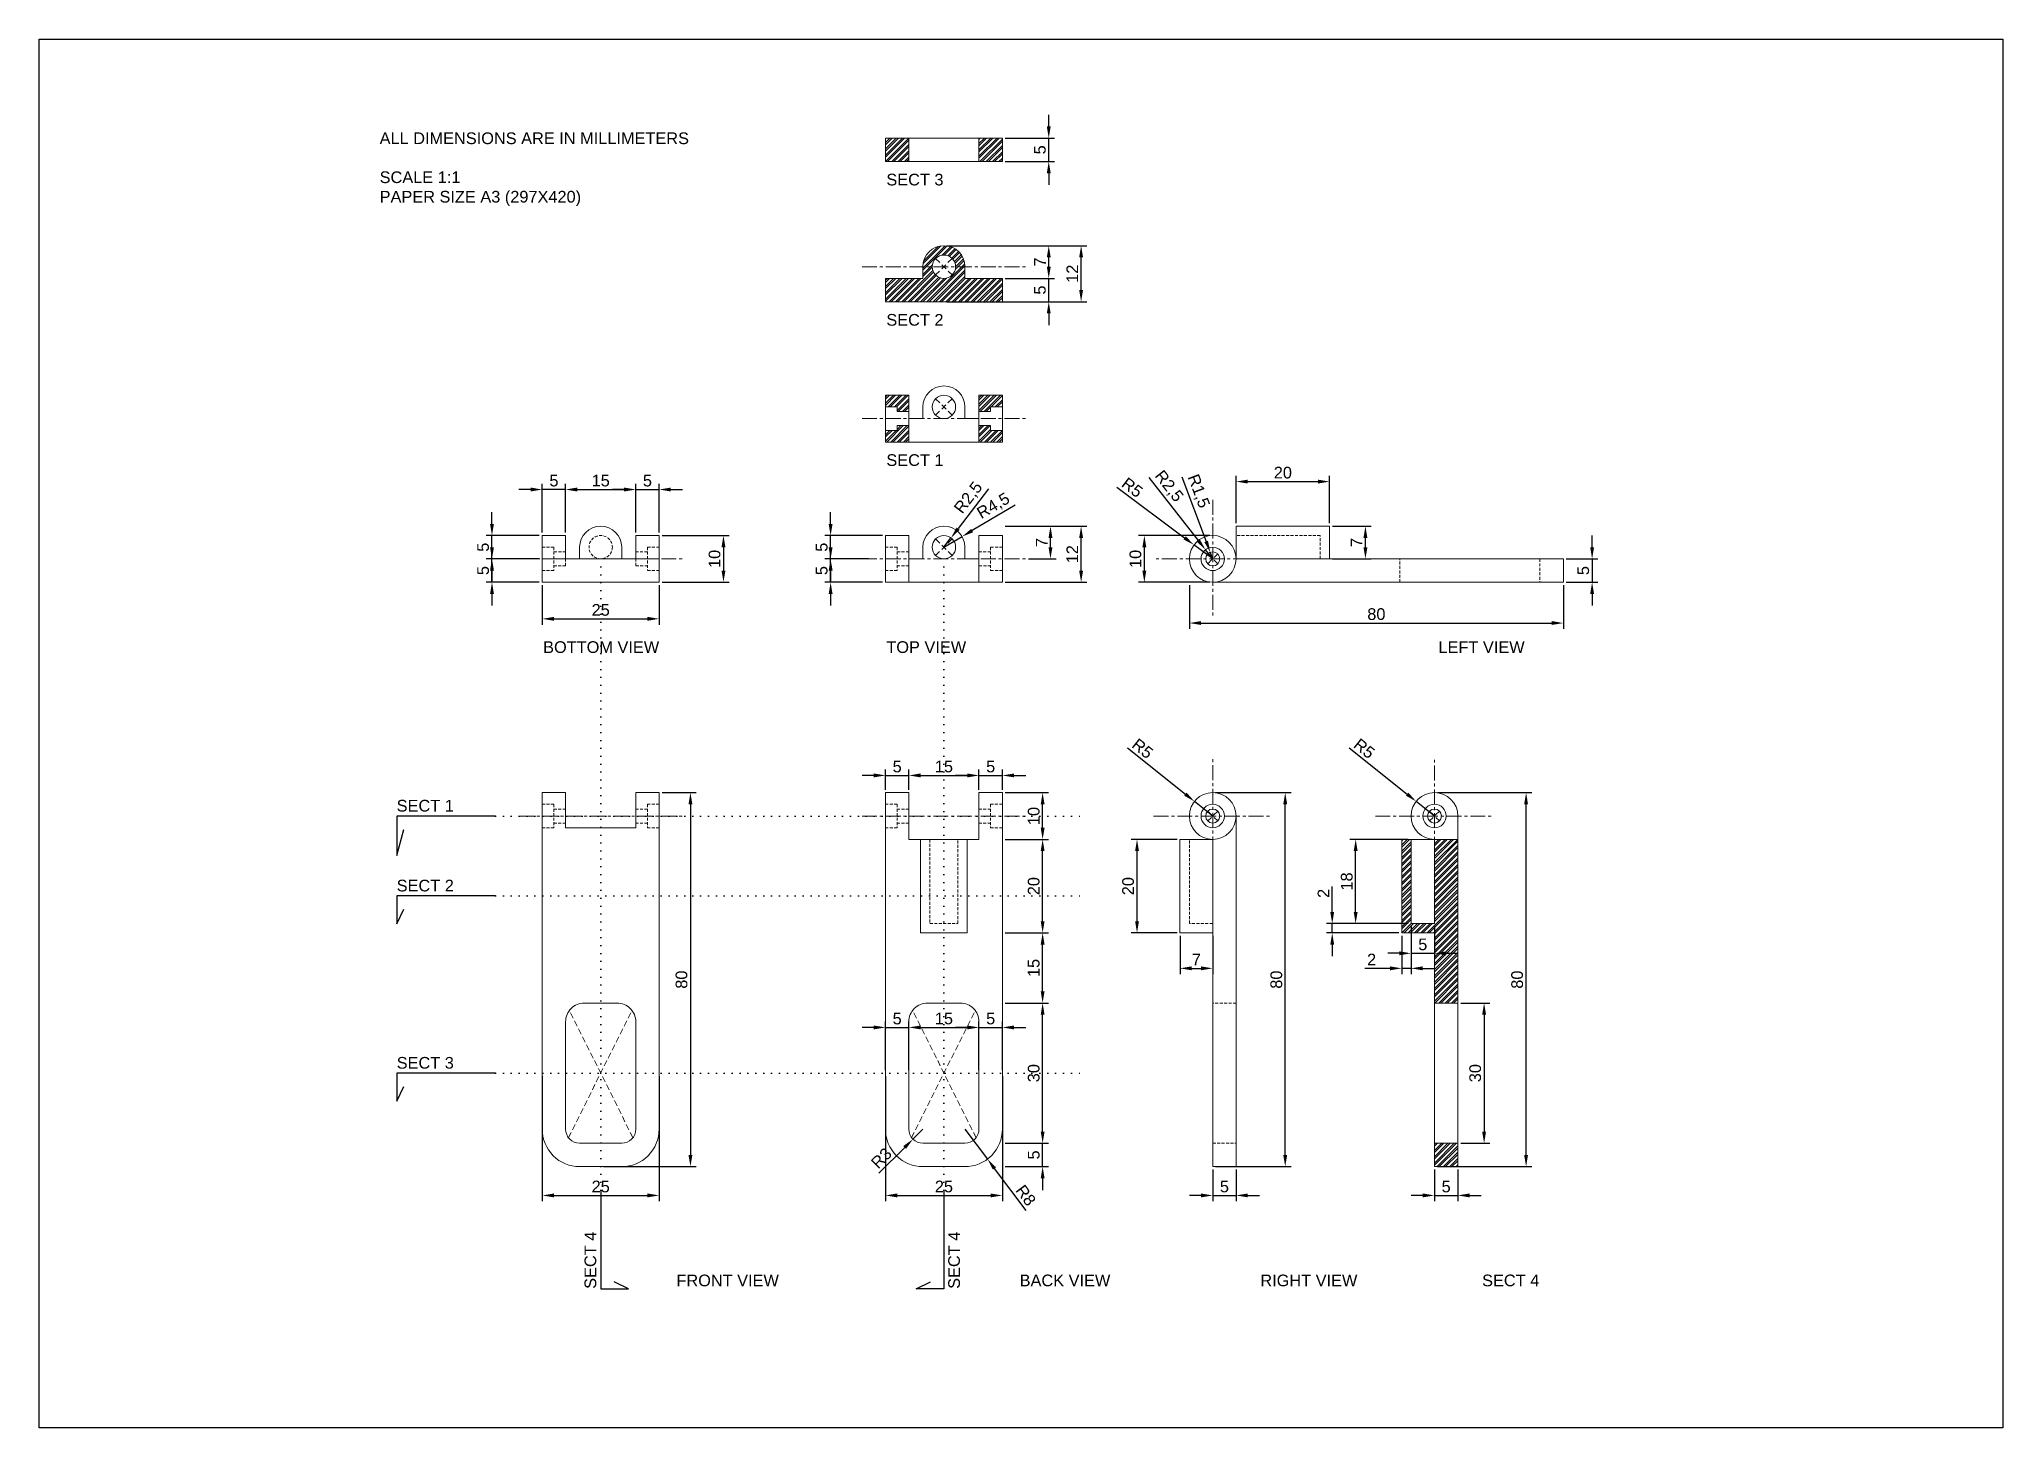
# Model space of a CAD drawing. Header units: millimetres. Extents: x 238 to 658, y 346 to 643.
import ezdxf

# ---------------------------------------------------------------- set-up
doc = ezdxf.new("R2010")
doc.units = ezdxf.units.MM
for name, pattern in [('CENTER', [50.8, 31.75, -6.35, 6.35, -6.35]), ('DASHED', [19.05, 12.7, -6.35]), ('DASHED2', [9.525, 6.35, -3.175]), ('DOT2', [3.175, 0, -3.175])]:
    doc.linetypes.add(name, pattern=pattern)
for name, color, linetype, lineweight in [('CL', 9, 'CENTER', 9), ('HATCH', 252, 'Continuous', 5), ('HIDDEN', 6, 'DASHED2', 5), ('SECTION', 5, 'Continuous', 20), ('SOLID', 3, 'Continuous', 13), ('VOID', 2, 'DASHED', 9)]:
    doc.layers.add(name, color=color, linetype=linetype, lineweight=lineweight)
doc.layers.add('DIM', color=1, linetype='Continuous', lineweight=9, true_color=0xff0000)
doc.styles.get("Standard").update_dxf_attribs({"font": 'arial.ttf'})
doc.dimstyles.new('ISO-25', dxfattribs={"dimtxt": 2.5, "dimasz": 2.5, "dimexe": 1.25, "dimexo": 0.625, "dimtad": 1, "dimtxsty": 'Standard', "dimcen": 2.5, "dimadec": 0, "dimazin": 0, "dimtfac": 1, "dimtmove": 0, "dimatfit": 3, "dimfxl": 1, "dimarcsym": 0})
pattern_1 = [(45, (418.6556, 554.6208), (-0.67352, 0.67352), []), (45, (419.1046, 554.6208), (-0.67352, 0.67352), [])]
pattern_2 = [(45, (418.6556, 617.1208), (-0.67352, 0.67352), []), (45, (419.1046, 617.1208), (-0.67352, 0.67352), [])]

msp = doc.modelspace()

# ---------------------------------------------------------------- texts
at = {"char_height": 2.5, "attachment_point": 1}
for s, width, insert in [('ALL DIMENSIONS ARE IN MILLIMETERS\\P\\PSCALE 1:1\\PPAPER SIZE A3 (297X420)', 78.34628, (310.453, 623.346)), ('SECT 3', 23.97205, (418.843, 614.506)), ('SECT 2', 23.97205, (418.843, 584.506)), ('SECT 1', 23.97205, (418.843, 554.506)), ('BOTTOM VIEW', 49.55444, (345.426, 514.506)), ('TOP VIEW', 23.97205, (418.843, 514.506)), ('LEFT VIEW', 23.97205, (536.947, 514.506)), ('SECT 1', 13.5419, (314.099, 480.578)), ('SECT 2', 13.5419, (314.099, 463.489)), ('SECT 3', 13.5419, (314.099, 425.578)), ('FRONT VIEW', 26.66713, (373.937, 379.028)), ('BACK VIEW', 26.66713, (447.354, 379.028)), ('RIGHT VIEW', 23.97205, (498.844, 379.028)), ('SECT 4', 23.97205, (546.277, 379.028))]:
    msp.add_mtext_dynamic_manual_height_columns(s, width=width, gutter_width=12.5, heights=[0], dxfattribs=dict(at, insert=insert))
at = {"char_height": 2.5, "rotation": 90}
for insert, attachment_point in [((354.282, 375.981), 1), ((434.613, 375.981), 7)]:
    msp.add_mtext_dynamic_manual_height_columns('SECT 4', width=13.5419, gutter_width=12.5, heights=[0], dxfattribs=dict(at, insert=insert, attachment_point=attachment_point))

# ---------------------------------------------------------------- blocks, each defined once
blk = doc.blocks.new('*D1')
at = {"layer": 'Defpoints', "color": 0}
for p in [(370.24, 537.12), (370.24, 527.12), (384, 527.12)]:
    blk.add_point(p, dxfattribs=at)
at = {"layer": 'DIM', "color": 0, "lineweight": -2}
for p, q in [((370.86, 537.12), (385.25, 537.12)), ((384, 534.62), (384, 529.62)), ((370.86, 527.12), (385.25, 527.12))]:
    blk.add_line(p, q, dxfattribs=at)
at = {"layer": 'DIM', "color": 0}
for points in [[(384.42, 534.62), (383.59, 534.62), (384, 537.12)], [(383.59, 529.62), (384.42, 529.62), (384, 527.12)]]:
    blk.add_solid(points, dxfattribs=at)
at = {"layer": 'DIM', "color": 0, "insert": (382.1, 532.12), "char_height": 2.5, "attachment_point": 5, "rotation": 90}
blk.add_mtext('10', dxfattribs=at)
blk = doc.blocks.new('*D2')
at = {"layer": 'Defpoints', "color": 0}
for p in [(345.24, 546.96), (345.24, 537.12), (350.24, 537.12)]:
    blk.add_point(p, dxfattribs=at)
at = {"layer": 'DIM', "color": 0, "lineweight": -2}
for p, q in [((342.74, 546.96), (340.24, 546.96)), ((345.24, 537.75), (345.24, 548.21)), ((350.24, 546.96), (345.24, 546.96)), ((350.24, 537.75), (350.24, 548.21)), ((352.74, 546.96), (355.24, 546.96))]:
    blk.add_line(p, q, dxfattribs=at)
at = {"layer": 'DIM', "color": 0}
for points in [[(342.74, 546.54), (342.74, 547.38), (345.24, 546.96)], [(352.74, 547.38), (352.74, 546.54), (350.24, 546.96)]]:
    blk.add_solid(points, dxfattribs=at)
at = {"layer": 'DIM', "color": 0, "insert": (347.74, 548.86), "char_height": 2.5, "attachment_point": 5}
blk.add_mtext('5', dxfattribs=at)
blk = doc.blocks.new('*D3')
at = {"layer": 'Defpoints', "color": 0}
for p in [(365.24, 546.96), (350.24, 537.12), (365.24, 537.12)]:
    blk.add_point(p, dxfattribs=at)
at = {"layer": 'DIM', "color": 0, "lineweight": -2}
for p, q in [((350.24, 537.75), (350.24, 548.21)), ((352.74, 546.96), (362.74, 546.96)), ((365.24, 537.75), (365.24, 548.21))]:
    blk.add_line(p, q, dxfattribs=at)
at = {"layer": 'DIM', "color": 0}
for points in [[(352.74, 547.38), (352.74, 546.54), (350.24, 546.96)], [(362.74, 546.54), (362.74, 547.38), (365.24, 546.96)]]:
    blk.add_solid(points, dxfattribs=at)
at = {"layer": 'DIM', "color": 0, "insert": (357.74, 548.86), "char_height": 2.5, "attachment_point": 5}
blk.add_mtext('15', dxfattribs=at)
blk = doc.blocks.new('*D4')
at = {"layer": 'Defpoints', "color": 0}
for p in [(370.24, 546.96), (365.24, 537.12), (370.24, 537.12)]:
    blk.add_point(p, dxfattribs=at)
at = {"layer": 'DIM', "color": 0, "lineweight": -2}
for p, q in [((362.74, 546.96), (360.24, 546.96)), ((365.24, 537.75), (365.24, 548.21)), ((365.24, 546.96), (370.24, 546.96)), ((370.24, 537.75), (370.24, 548.21)), ((372.74, 546.96), (375.24, 546.96))]:
    blk.add_line(p, q, dxfattribs=at)
at = {"layer": 'DIM', "color": 0}
for points in [[(362.74, 546.54), (362.74, 547.38), (365.24, 546.96)], [(372.74, 547.38), (372.74, 546.54), (370.24, 546.96)]]:
    blk.add_solid(points, dxfattribs=at)
at = {"layer": 'DIM', "color": 0, "insert": (367.74, 548.86), "char_height": 2.5, "attachment_point": 5}
blk.add_mtext('5', dxfattribs=at)
blk = doc.blocks.new('*D5')
at = {"layer": 'Defpoints', "color": 0}
for p in [(345.24, 527.12), (370.24, 527.12), (370.24, 519.3)]:
    blk.add_point(p, dxfattribs=at)
at = {"layer": 'DIM', "color": 0, "lineweight": -2}
for p, q in [((345.24, 526.5), (345.24, 518.05)), ((370.24, 526.5), (370.24, 518.05)), ((347.74, 519.3), (367.74, 519.3))]:
    blk.add_line(p, q, dxfattribs=at)
at = {"layer": 'DIM', "color": 0}
for points in [[(347.74, 519.72), (347.74, 518.89), (345.24, 519.3)], [(367.74, 518.89), (367.74, 519.72), (370.24, 519.3)]]:
    blk.add_solid(points, dxfattribs=at)
at = {"layer": 'DIM', "color": 0, "insert": (357.74, 521.2), "char_height": 2.5, "attachment_point": 5}
blk.add_mtext('25', dxfattribs=at)
blk = doc.blocks.new('*D13')
at = {"layer": 'Defpoints', "color": 0}
for p in [(370.24, 482.12), (357.74, 402.12), (376.93, 402.12)]:
    blk.add_point(p, dxfattribs=at)
at = {"layer": 'DIM', "color": 0, "lineweight": -2}
for p, q in [((370.86, 482.12), (378.18, 482.12)), ((376.93, 479.62), (376.93, 404.62)), ((358.36, 402.12), (378.18, 402.12))]:
    blk.add_line(p, q, dxfattribs=at)
at = {"layer": 'DIM', "color": 0}
for points in [[(377.35, 479.62), (376.52, 479.62), (376.93, 482.12)], [(376.52, 404.62), (377.35, 404.62), (376.93, 402.12)]]:
    blk.add_solid(points, dxfattribs=at)
at = {"layer": 'DIM', "color": 0, "insert": (375.03, 442.12), "char_height": 2.5, "attachment_point": 5, "rotation": 90}
blk.add_mtext('80', dxfattribs=at)
blk = doc.blocks.new('*D14')
at = {"layer": 'Defpoints', "color": 0}
for p in [(423.66, 485.8), (418.66, 482.12), (423.66, 482.12)]:
    blk.add_point(p, dxfattribs=at)
at = {"layer": 'DIM', "color": 0, "lineweight": -2}
for p, q in [((416.16, 485.8), (413.66, 485.8)), ((418.66, 482.75), (418.66, 487.05)), ((418.66, 485.8), (423.66, 485.8)), ((423.66, 482.75), (423.66, 487.05)), ((426.16, 485.8), (428.66, 485.8))]:
    blk.add_line(p, q, dxfattribs=at)
at = {"layer": 'DIM', "color": 0}
for points in [[(416.16, 485.39), (416.16, 486.22), (418.66, 485.8)], [(426.16, 486.22), (426.16, 485.39), (423.66, 485.8)]]:
    blk.add_solid(points, dxfattribs=at)
at = {"layer": 'DIM', "color": 0, "insert": (421.16, 487.7), "char_height": 2.5, "attachment_point": 5}
blk.add_mtext('5', dxfattribs=at)
blk = doc.blocks.new('*D15')
at = {"layer": 'Defpoints', "color": 0}
for p in [(438.66, 485.8), (423.66, 482.12), (438.66, 482.12)]:
    blk.add_point(p, dxfattribs=at)
at = {"layer": 'DIM', "color": 0, "lineweight": -2}
for p, q in [((423.66, 482.75), (423.66, 487.05)), ((426.16, 485.8), (436.16, 485.8)), ((438.66, 482.75), (438.66, 487.05))]:
    blk.add_line(p, q, dxfattribs=at)
at = {"layer": 'DIM', "color": 0}
for points in [[(426.16, 486.22), (426.16, 485.39), (423.66, 485.8)], [(436.16, 485.39), (436.16, 486.22), (438.66, 485.8)]]:
    blk.add_solid(points, dxfattribs=at)
at = {"layer": 'DIM', "color": 0, "insert": (431.16, 487.71), "char_height": 2.5, "attachment_point": 5}
blk.add_mtext('15', dxfattribs=at)
blk = doc.blocks.new('*D16')
at = {"layer": 'Defpoints', "color": 0}
for p in [(443.66, 485.8), (438.66, 482.12), (443.66, 482.12)]:
    blk.add_point(p, dxfattribs=at)
at = {"layer": 'DIM', "color": 0, "lineweight": -2}
for p, q in [((436.16, 485.8), (433.66, 485.8)), ((438.66, 482.75), (438.66, 487.05)), ((438.66, 485.8), (443.66, 485.8)), ((443.66, 482.75), (443.66, 487.05)), ((446.16, 485.8), (448.66, 485.8))]:
    blk.add_line(p, q, dxfattribs=at)
at = {"layer": 'DIM', "color": 0}
for points in [[(436.16, 485.39), (436.16, 486.22), (438.66, 485.8)], [(446.16, 486.22), (446.16, 485.39), (443.66, 485.8)]]:
    blk.add_solid(points, dxfattribs=at)
at = {"layer": 'DIM', "color": 0, "insert": (441.16, 487.7), "char_height": 2.5, "attachment_point": 5}
blk.add_mtext('5', dxfattribs=at)
blk = doc.blocks.new('*D17')
at = {"layer": 'Defpoints', "color": 0}
for p in [(418.66, 422.12), (443.66, 422.12), (443.66, 395.96)]:
    blk.add_point(p, dxfattribs=at)
at = {"layer": 'DIM', "color": 0, "lineweight": -2}
for p, q in [((418.66, 421.5), (418.66, 394.71)), ((443.66, 421.5), (443.66, 394.71)), ((421.16, 395.96), (441.16, 395.96))]:
    blk.add_line(p, q, dxfattribs=at)
at = {"layer": 'DIM', "color": 0}
for points in [[(421.16, 396.38), (421.16, 395.55), (418.66, 395.96)], [(441.16, 395.55), (441.16, 396.38), (443.66, 395.96)]]:
    blk.add_solid(points, dxfattribs=at)
at = {"layer": 'DIM', "color": 0, "insert": (431.16, 397.86), "char_height": 2.5, "attachment_point": 5}
blk.add_mtext('25', dxfattribs=at)
blk = doc.blocks.new('*D18')
at = {"layer": 'Defpoints', "color": 0}
for p in [(345.24, 422.12), (370.24, 422.12), (370.24, 395.96)]:
    blk.add_point(p, dxfattribs=at)
at = {"layer": 'DIM', "color": 0, "lineweight": -2}
for p, q in [((345.24, 421.5), (345.24, 394.71)), ((370.24, 421.5), (370.24, 394.71)), ((347.74, 395.96), (367.74, 395.96))]:
    blk.add_line(p, q, dxfattribs=at)
at = {"layer": 'DIM', "color": 0}
for points in [[(347.74, 396.38), (347.74, 395.55), (345.24, 395.96)], [(367.74, 395.55), (367.74, 396.38), (370.24, 395.96)]]:
    blk.add_solid(points, dxfattribs=at)
at = {"layer": 'DIM', "color": 0, "insert": (357.74, 397.86), "char_height": 2.5, "attachment_point": 5}
blk.add_mtext('25', dxfattribs=at)
blk = doc.blocks.new('*D19')
at = {"layer": 'Defpoints', "color": 0}
for p in [(531.09, 454.12), (536.09, 454.12), (536.09, 447.75)]:
    blk.add_point(p, dxfattribs=at)
at = {"layer": 'DIM', "color": 0, "lineweight": -2}
for p, q in [((531.09, 453.5), (531.09, 446.5)), ((536.09, 453.5), (536.09, 446.5)), ((528.59, 447.75), (526.09, 447.75)), ((531.09, 447.75), (536.09, 447.75)), ((538.59, 447.75), (541.09, 447.75))]:
    blk.add_line(p, q, dxfattribs=at)
at = {"layer": 'DIM', "color": 0}
for points in [[(528.59, 447.34), (528.59, 448.17), (531.09, 447.75)], [(538.59, 448.17), (538.59, 447.34), (536.09, 447.75)]]:
    blk.add_solid(points, dxfattribs=at)
at = {"layer": 'DIM', "color": 0, "insert": (533.59, 449.65), "char_height": 2.5, "attachment_point": 5}
blk.add_mtext('5', dxfattribs=at)
blk = doc.blocks.new('*D20')
at = {"layer": 'Defpoints', "color": 0}
for p in [(541.09, 437.12), (541.09, 407.12), (546.71, 407.12)]:
    blk.add_point(p, dxfattribs=at)
at = {"layer": 'DIM', "color": 0, "lineweight": -2}
for p, q in [((541.71, 437.12), (547.96, 437.12)), ((546.71, 434.62), (546.71, 409.62)), ((541.71, 407.12), (547.96, 407.12))]:
    blk.add_line(p, q, dxfattribs=at)
at = {"layer": 'DIM', "color": 0}
for points in [[(547.12, 434.62), (546.29, 434.62), (546.71, 437.12)], [(546.29, 409.62), (547.12, 409.62), (546.71, 407.12)]]:
    blk.add_solid(points, dxfattribs=at)
at = {"layer": 'DIM', "color": 0, "insert": (544.81, 422.12), "char_height": 2.5, "attachment_point": 5, "rotation": 90}
blk.add_mtext('30', dxfattribs=at)
blk = doc.blocks.new('*D21')
at = {"layer": 'Defpoints', "color": 0}
for p in [(488.66, 402.12), (493.66, 402.12), (493.66, 395.96)]:
    blk.add_point(p, dxfattribs=at)
at = {"layer": 'DIM', "color": 0, "lineweight": -2}
for p, q in [((488.66, 401.5), (488.66, 394.71)), ((493.66, 401.5), (493.66, 394.71)), ((486.16, 395.96), (483.66, 395.96)), ((488.66, 395.96), (493.66, 395.96)), ((496.16, 395.96), (498.66, 395.96))]:
    blk.add_line(p, q, dxfattribs=at)
at = {"layer": 'DIM', "color": 0}
for points in [[(486.16, 395.55), (486.16, 396.38), (488.66, 395.96)], [(496.16, 396.38), (496.16, 395.55), (493.66, 395.96)]]:
    blk.add_solid(points, dxfattribs=at)
at = {"layer": 'DIM', "color": 0, "insert": (491.16, 397.86), "char_height": 2.5, "attachment_point": 5}
blk.add_mtext('5', dxfattribs=at)
blk = doc.blocks.new('*D22')
at = {"layer": 'Defpoints', "color": 0}
for p in [(536.09, 402.12), (541.09, 402.12), (541.09, 395.96)]:
    blk.add_point(p, dxfattribs=at)
at = {"layer": 'DIM', "color": 0, "lineweight": -2}
for p, q in [((536.09, 401.5), (536.09, 394.71)), ((541.09, 401.5), (541.09, 394.71)), ((533.59, 395.96), (531.09, 395.96)), ((536.09, 395.96), (541.09, 395.96)), ((543.59, 395.96), (546.09, 395.96))]:
    blk.add_line(p, q, dxfattribs=at)
at = {"layer": 'DIM', "color": 0}
for points in [[(533.59, 395.55), (533.59, 396.38), (536.09, 395.96)], [(543.59, 396.38), (543.59, 395.55), (541.09, 395.96)]]:
    blk.add_solid(points, dxfattribs=at)
at = {"layer": 'DIM', "color": 0, "insert": (538.59, 397.86), "char_height": 2.5, "attachment_point": 5}
blk.add_mtext('5', dxfattribs=at)
blk = doc.blocks.new('*D23')
at = {"layer": 'Defpoints', "color": 0}
for p in [(423.66, 431.9), (418.66, 422.12), (423.66, 422.12)]:
    blk.add_point(p, dxfattribs=at)
at = {"layer": 'DIM', "color": 0, "lineweight": -2}
for p, q in [((418.66, 422.75), (418.66, 433.15)), ((423.66, 422.75), (423.66, 433.15)), ((416.16, 431.9), (413.66, 431.9)), ((418.66, 431.9), (423.66, 431.9)), ((426.16, 431.9), (428.66, 431.9))]:
    blk.add_line(p, q, dxfattribs=at)
at = {"layer": 'DIM', "color": 0}
for points in [[(416.16, 431.48), (416.16, 432.31), (418.66, 431.9)], [(426.16, 432.31), (426.16, 431.48), (423.66, 431.9)]]:
    blk.add_solid(points, dxfattribs=at)
at = {"layer": 'DIM', "color": 0, "insert": (421.16, 433.79), "char_height": 2.5, "attachment_point": 5}
blk.add_mtext('5', dxfattribs=at)
blk = doc.blocks.new('*D24')
at = {"layer": 'Defpoints', "color": 0}
for p in [(438.66, 431.9), (423.66, 422.12), (438.66, 422.12)]:
    blk.add_point(p, dxfattribs=at)
at = {"layer": 'DIM', "color": 0, "lineweight": -2}
for p, q in [((423.66, 422.75), (423.66, 433.15)), ((438.66, 422.75), (438.66, 433.15)), ((426.16, 431.9), (436.16, 431.9))]:
    blk.add_line(p, q, dxfattribs=at)
at = {"layer": 'DIM', "color": 0}
for points in [[(426.16, 432.31), (426.16, 431.48), (423.66, 431.9)], [(436.16, 431.48), (436.16, 432.31), (438.66, 431.9)]]:
    blk.add_solid(points, dxfattribs=at)
at = {"layer": 'DIM', "color": 0, "insert": (431.16, 433.8), "char_height": 2.5, "attachment_point": 5}
blk.add_mtext('15', dxfattribs=at)
blk = doc.blocks.new('*D25')
at = {"layer": 'Defpoints', "color": 0}
for p in [(443.66, 431.9), (438.66, 422.12), (443.66, 422.12)]:
    blk.add_point(p, dxfattribs=at)
at = {"layer": 'DIM', "color": 0, "lineweight": -2}
for p, q in [((438.66, 422.75), (438.66, 433.15)), ((443.66, 422.75), (443.66, 433.15)), ((436.16, 431.9), (433.66, 431.9)), ((438.66, 431.9), (443.66, 431.9)), ((446.16, 431.9), (448.66, 431.9))]:
    blk.add_line(p, q, dxfattribs=at)
at = {"layer": 'DIM', "color": 0}
for points in [[(436.16, 431.48), (436.16, 432.31), (438.66, 431.9)], [(446.16, 432.31), (446.16, 431.48), (443.66, 431.9)]]:
    blk.add_solid(points, dxfattribs=at)
at = {"layer": 'DIM', "color": 0, "insert": (441.16, 433.79), "char_height": 2.5, "attachment_point": 5}
blk.add_mtext('5', dxfattribs=at)
blk = doc.blocks.new('*D26')
at = {"layer": 'Defpoints', "color": 0}
for p in [(443.66, 407.12), (452.27, 407.12), (443.66, 402.12)]:
    blk.add_point(p, dxfattribs=at)
at = {"layer": 'DIM', "color": 0, "lineweight": -2}
for p, q in [((452.27, 409.62), (452.27, 412.12)), ((444.28, 407.12), (453.52, 407.12)), ((452.27, 402.12), (452.27, 407.12)), ((444.28, 402.12), (453.52, 402.12)), ((452.27, 399.62), (452.27, 397.12))]:
    blk.add_line(p, q, dxfattribs=at)
at = {"layer": 'DIM', "color": 0}
for points in [[(451.86, 409.62), (452.69, 409.62), (452.27, 407.12)], [(452.69, 399.62), (451.86, 399.62), (452.27, 402.12)]]:
    blk.add_solid(points, dxfattribs=at)
at = {"layer": 'DIM', "color": 0, "insert": (450.38, 404.62), "char_height": 2.5, "attachment_point": 5, "rotation": 90}
blk.add_mtext('5', dxfattribs=at)
blk = doc.blocks.new('*D27')
at = {"layer": 'Defpoints', "color": 0}
for p in [(443.66, 437.12), (452.27, 437.12), (443.66, 407.12)]:
    blk.add_point(p, dxfattribs=at)
at = {"layer": 'DIM', "color": 0, "lineweight": -2}
for p, q in [((444.28, 437.12), (453.52, 437.12)), ((452.27, 409.62), (452.27, 434.62)), ((444.28, 407.12), (453.52, 407.12))]:
    blk.add_line(p, q, dxfattribs=at)
at = {"layer": 'DIM', "color": 0}
for points in [[(452.69, 434.62), (451.86, 434.62), (452.27, 437.12)], [(451.86, 409.62), (452.69, 409.62), (452.27, 407.12)]]:
    blk.add_solid(points, dxfattribs=at)
at = {"layer": 'DIM', "color": 0, "insert": (450.37, 422.12), "char_height": 2.5, "attachment_point": 5, "rotation": 90}
blk.add_mtext('30', dxfattribs=at)
blk = doc.blocks.new('*D28')
at = {"layer": 'Defpoints', "color": 0}
for p in [(443.66, 452.12), (452.27, 452.12), (443.66, 437.12)]:
    blk.add_point(p, dxfattribs=at)
at = {"layer": 'DIM', "color": 0, "lineweight": -2}
for p, q in [((444.28, 452.12), (453.52, 452.12)), ((452.27, 439.62), (452.27, 449.62)), ((444.28, 437.12), (453.52, 437.12))]:
    blk.add_line(p, q, dxfattribs=at)
at = {"layer": 'DIM', "color": 0}
for points in [[(452.69, 449.62), (451.86, 449.62), (452.27, 452.12)], [(451.86, 439.62), (452.69, 439.62), (452.27, 437.12)]]:
    blk.add_solid(points, dxfattribs=at)
at = {"layer": 'DIM', "color": 0, "insert": (450.37, 444.62), "char_height": 2.5, "attachment_point": 5, "rotation": 90}
blk.add_mtext('15', dxfattribs=at)
blk = doc.blocks.new('*D29')
at = {"layer": 'Defpoints', "color": 0}
for p in [(443.66, 472.12), (452.27, 472.12), (443.66, 452.12)]:
    blk.add_point(p, dxfattribs=at)
at = {"layer": 'DIM', "color": 0, "lineweight": -2}
for p, q in [((444.28, 472.12), (453.52, 472.12)), ((452.27, 454.62), (452.27, 469.62)), ((444.28, 452.12), (453.52, 452.12))]:
    blk.add_line(p, q, dxfattribs=at)
at = {"layer": 'DIM', "color": 0}
for points in [[(452.69, 469.62), (451.86, 469.62), (452.27, 472.12)], [(451.86, 454.62), (452.69, 454.62), (452.27, 452.12)]]:
    blk.add_solid(points, dxfattribs=at)
at = {"layer": 'DIM', "color": 0, "insert": (450.37, 462.12), "char_height": 2.5, "attachment_point": 5, "rotation": 90}
blk.add_mtext('20', dxfattribs=at)
blk = doc.blocks.new('*D30')
at = {"layer": 'Defpoints', "color": 0}
for p in [(443.66, 482.12), (452.27, 482.12), (443.66, 472.12)]:
    blk.add_point(p, dxfattribs=at)
at = {"layer": 'DIM', "color": 0, "lineweight": -2}
for p, q in [((444.28, 482.12), (453.52, 482.12)), ((452.27, 474.62), (452.27, 479.62)), ((444.28, 472.12), (453.52, 472.12))]:
    blk.add_line(p, q, dxfattribs=at)
at = {"layer": 'DIM', "color": 0}
for points in [[(452.69, 479.62), (451.86, 479.62), (452.27, 482.12)], [(451.86, 474.62), (452.69, 474.62), (452.27, 472.12)]]:
    blk.add_solid(points, dxfattribs=at)
at = {"layer": 'DIM', "color": 0, "insert": (450.37, 477.12), "char_height": 2.5, "attachment_point": 5, "rotation": 90}
blk.add_mtext('10', dxfattribs=at)
blk = doc.blocks.new('*D31')
at = {"layer": 'Defpoints', "color": 0}
for p in [(334.48, 532.12), (345.24, 532.12), (345.24, 527.12)]:
    blk.add_point(p, dxfattribs=at)
at = {"layer": 'DIM', "color": 0, "lineweight": -2}
for p, q in [((334.48, 534.62), (334.48, 537.12)), ((344.61, 532.12), (333.23, 532.12)), ((334.48, 527.12), (334.48, 532.12)), ((344.61, 527.12), (333.23, 527.12)), ((334.48, 524.62), (334.48, 522.12))]:
    blk.add_line(p, q, dxfattribs=at)
at = {"layer": 'DIM', "color": 0}
for points in [[(334.07, 534.62), (334.9, 534.62), (334.48, 532.12)], [(334.9, 524.62), (334.07, 524.62), (334.48, 527.12)]]:
    blk.add_solid(points, dxfattribs=at)
at = {"layer": 'DIM', "color": 0, "insert": (332.59, 529.62), "char_height": 2.5, "attachment_point": 5, "rotation": 90}
blk.add_mtext('5', dxfattribs=at)
blk = doc.blocks.new('*D32')
at = {"layer": 'Defpoints', "color": 0}
for p in [(334.48, 537.12), (345.24, 537.12), (345.24, 532.12)]:
    blk.add_point(p, dxfattribs=at)
at = {"layer": 'DIM', "color": 0, "lineweight": -2}
for p, q in [((334.48, 539.62), (334.48, 542.12)), ((344.61, 537.12), (333.23, 537.12)), ((334.48, 532.12), (334.48, 537.12)), ((344.61, 532.12), (333.23, 532.12)), ((334.48, 529.62), (334.48, 527.12))]:
    blk.add_line(p, q, dxfattribs=at)
at = {"layer": 'DIM', "color": 0}
for points in [[(334.07, 539.62), (334.9, 539.62), (334.48, 537.12)], [(334.9, 529.62), (334.07, 529.62), (334.48, 532.12)]]:
    blk.add_solid(points, dxfattribs=at)
at = {"layer": 'DIM', "color": 0, "insert": (332.59, 534.62), "char_height": 2.5, "attachment_point": 5, "rotation": 90}
blk.add_mtext('5', dxfattribs=at)
blk = doc.blocks.new('*D35')
at = {"layer": 'Defpoints', "color": 0}
for p in [(406.92, 537.12), (418.66, 537.12), (413.66, 532.12)]:
    blk.add_point(p, dxfattribs=at)
at = {"layer": 'DIM', "color": 0, "lineweight": -2}
for p, q in [((406.92, 539.62), (406.92, 542.12)), ((418.03, 537.12), (405.67, 537.12)), ((406.92, 532.12), (406.92, 537.12)), ((413.03, 532.12), (405.67, 532.12)), ((406.92, 529.62), (406.92, 527.12))]:
    blk.add_line(p, q, dxfattribs=at)
at = {"layer": 'DIM', "color": 0}
for points in [[(406.5, 539.62), (407.34, 539.62), (406.92, 537.12)], [(407.34, 529.62), (406.5, 529.62), (406.92, 532.12)]]:
    blk.add_solid(points, dxfattribs=at)
at = {"layer": 'DIM', "color": 0, "insert": (405.02, 534.62), "char_height": 2.5, "attachment_point": 5, "rotation": 90}
blk.add_mtext('5', dxfattribs=at)
blk = doc.blocks.new('*D36')
at = {"layer": 'Defpoints', "color": 0}
for p in [(443.66, 539.12), (460.5, 539.12), (443.66, 527.12)]:
    blk.add_point(p, dxfattribs=at)
at = {"layer": 'DIM', "color": 0, "lineweight": -2}
for p, q in [((444.28, 539.12), (461.75, 539.12)), ((460.5, 529.62), (460.5, 536.62)), ((444.28, 527.12), (461.75, 527.12))]:
    blk.add_line(p, q, dxfattribs=at)
at = {"layer": 'DIM', "color": 0}
for points in [[(460.92, 536.62), (460.09, 536.62), (460.5, 539.12)], [(460.09, 529.62), (460.92, 529.62), (460.5, 527.12)]]:
    blk.add_solid(points, dxfattribs=at)
at = {"layer": 'DIM', "color": 0, "insert": (458.62, 533.12), "char_height": 2.5, "attachment_point": 5, "rotation": 90}
blk.add_mtext('12', dxfattribs=at)
blk = doc.blocks.new('*D37')
at = {"layer": 'Defpoints', "color": 0}
for p in [(406.92, 532.12), (415.67, 532.12), (418.66, 527.12)]:
    blk.add_point(p, dxfattribs=at)
at = {"layer": 'DIM', "color": 0, "lineweight": -2}
for p, q in [((406.92, 534.62), (406.92, 537.12)), ((415.04, 532.12), (405.67, 532.12)), ((406.92, 527.12), (406.92, 532.12)), ((418.03, 527.12), (405.67, 527.12)), ((406.92, 524.62), (406.92, 522.12))]:
    blk.add_line(p, q, dxfattribs=at)
at = {"layer": 'DIM', "color": 0}
for points in [[(406.5, 534.62), (407.34, 534.62), (406.92, 532.12)], [(407.34, 524.62), (406.5, 524.62), (406.92, 527.12)]]:
    blk.add_solid(points, dxfattribs=at)
at = {"layer": 'DIM', "color": 0, "insert": (405.02, 529.62), "char_height": 2.5, "attachment_point": 5, "rotation": 90}
blk.add_mtext('5', dxfattribs=at)
blk = doc.blocks.new('*D40')
at = {"layer": 'Defpoints', "color": 0}
for p in [(563.66, 532.12), (563.66, 527.12), (569.81, 527.12)]:
    blk.add_point(p, dxfattribs=at)
at = {"layer": 'DIM', "color": 0, "lineweight": -2}
for p, q in [((569.81, 534.62), (569.81, 537.12)), ((564.28, 532.12), (571.06, 532.12)), ((569.81, 532.12), (569.81, 527.12)), ((564.28, 527.12), (571.06, 527.12)), ((569.81, 524.62), (569.81, 522.12))]:
    blk.add_line(p, q, dxfattribs=at)
at = {"layer": 'DIM', "color": 0}
for points in [[(569.4, 534.62), (570.23, 534.62), (569.81, 532.12)], [(570.23, 524.62), (569.4, 524.62), (569.81, 527.12)]]:
    blk.add_solid(points, dxfattribs=at)
at = {"layer": 'DIM', "color": 0, "insert": (567.92, 529.62), "char_height": 2.5, "attachment_point": 5, "rotation": 90}
blk.add_mtext('5', dxfattribs=at)
blk = doc.blocks.new('*D42')
at = {"layer": 'Defpoints', "color": 0}
for p in [(483.66, 527.12), (563.66, 527.12), (563.66, 518.4)]:
    blk.add_point(p, dxfattribs=at)
at = {"layer": 'DIM', "color": 0, "lineweight": -2}
for p, q in [((483.66, 526.5), (483.66, 517.15)), ((563.66, 526.5), (563.66, 517.15)), ((486.16, 518.4), (561.16, 518.4))]:
    blk.add_line(p, q, dxfattribs=at)
at = {"layer": 'DIM', "color": 0}
for points in [[(486.16, 518.82), (486.16, 517.99), (483.66, 518.4)], [(561.16, 517.99), (561.16, 518.82), (563.66, 518.4)]]:
    blk.add_solid(points, dxfattribs=at)
at = {"layer": 'DIM', "color": 0, "insert": (523.66, 520.3), "char_height": 2.5, "attachment_point": 5}
blk.add_mtext('80', dxfattribs=at)
blk = doc.blocks.new('*D43')
at = {"layer": 'Defpoints', "color": 0}
for p in [(513.66, 548.66), (493.66, 539.12), (513.66, 539.12)]:
    blk.add_point(p, dxfattribs=at)
at = {"layer": 'DIM', "color": 0, "lineweight": -2}
for p, q in [((493.66, 539.75), (493.66, 549.91)), ((496.16, 548.66), (511.16, 548.66)), ((513.66, 539.75), (513.66, 549.91))]:
    blk.add_line(p, q, dxfattribs=at)
at = {"layer": 'DIM', "color": 0}
for points in [[(496.16, 549.07), (496.16, 548.24), (493.66, 548.66)], [(511.16, 548.24), (511.16, 549.07), (513.66, 548.66)]]:
    blk.add_solid(points, dxfattribs=at)
at = {"layer": 'DIM', "color": 0, "insert": (503.66, 550.56), "char_height": 2.5, "attachment_point": 5}
blk.add_mtext('20', dxfattribs=at)
blk = doc.blocks.new('*D44')
at = {"layer": 'Defpoints', "color": 0}
for p in [(472.46, 472.12), (481.66, 472.12), (481.66, 452.12)]:
    blk.add_point(p, dxfattribs=at)
at = {"layer": 'DIM', "color": 0, "lineweight": -2}
for p, q in [((481.03, 472.12), (471.21, 472.12)), ((472.46, 454.62), (472.46, 469.62)), ((481.03, 452.12), (471.21, 452.12))]:
    blk.add_line(p, q, dxfattribs=at)
at = {"layer": 'DIM', "color": 0}
for points in [[(472.88, 469.62), (472.05, 469.62), (472.46, 472.12)], [(472.05, 454.62), (472.88, 454.62), (472.46, 452.12)]]:
    blk.add_solid(points, dxfattribs=at)
at = {"layer": 'DIM', "color": 0, "insert": (470.56, 462.12), "char_height": 2.5, "attachment_point": 5, "rotation": 90}
blk.add_mtext('20', dxfattribs=at)
blk = doc.blocks.new('*D45')
at = {"layer": 'Defpoints', "color": 0}
for p in [(481.66, 452.12), (488.66, 452.12), (488.66, 444.54)]:
    blk.add_point(p, dxfattribs=at)
at = {"layer": 'DIM', "color": 0, "lineweight": -2}
for p, q in [((481.66, 451.5), (481.66, 443.29)), ((488.66, 451.5), (488.66, 443.29)), ((484.16, 444.54), (486.16, 444.54))]:
    blk.add_line(p, q, dxfattribs=at)
at = {"layer": 'DIM', "color": 0}
for points in [[(484.16, 444.96), (484.16, 444.12), (481.66, 444.54)], [(486.16, 444.12), (486.16, 444.96), (488.66, 444.54)]]:
    blk.add_solid(points, dxfattribs=at)
at = {"layer": 'DIM', "color": 0, "insert": (485.16, 446.41), "char_height": 2.5, "attachment_point": 5}
blk.add_mtext('7', dxfattribs=at)
blk = doc.blocks.new('*D46')
at = {"layer": 'Defpoints', "color": 0}
for p in [(531.09, 454.12), (529.09, 452.12), (529.09, 444.54)]:
    blk.add_point(p, dxfattribs=at)
at = {"layer": 'DIM', "color": 0, "lineweight": -2}
for p, q in [((529.09, 451.5), (529.09, 443.29)), ((531.09, 453.5), (531.09, 443.29)), ((526.59, 444.54), (521.18, 444.54)), ((531.09, 444.54), (529.09, 444.54)), ((533.59, 444.54), (536.09, 444.54))]:
    blk.add_line(p, q, dxfattribs=at)
at = {"layer": 'DIM', "color": 0}
for points in [[(526.59, 444.12), (526.59, 444.96), (529.09, 444.54)], [(533.59, 444.96), (533.59, 444.12), (531.09, 444.54)]]:
    blk.add_solid(points, dxfattribs=at)
at = {"layer": 'DIM', "color": 0, "insert": (522.64, 446.42), "char_height": 2.5, "attachment_point": 5}
blk.add_mtext('2', dxfattribs=at)
blk = doc.blocks.new('*D47')
at = {"layer": 'Defpoints', "color": 0}
for p in [(514.22, 454.12), (531.09, 454.12), (529.09, 452.12)]:
    blk.add_point(p, dxfattribs=at)
at = {"layer": 'DIM', "color": 0, "lineweight": -2}
for p, q in [((514.22, 456.62), (514.22, 462.03)), ((530.46, 454.12), (512.97, 454.12)), ((514.22, 452.12), (514.22, 454.12)), ((528.46, 452.12), (512.97, 452.12)), ((514.22, 449.62), (514.22, 447.12))]:
    blk.add_line(p, q, dxfattribs=at)
at = {"layer": 'DIM', "color": 0}
for points in [[(513.8, 456.62), (514.63, 456.62), (514.22, 454.12)], [(514.63, 449.62), (513.8, 449.62), (514.22, 452.12)]]:
    blk.add_solid(points, dxfattribs=at)
at = {"layer": 'DIM', "color": 0, "insert": (512.34, 460.57), "char_height": 2.5, "attachment_point": 5, "rotation": 90}
blk.add_mtext('2', dxfattribs=at)
blk = doc.blocks.new('*D48')
at = {"layer": 'Defpoints', "color": 0}
for p in [(519.23, 472.12), (531.09, 472.12), (531.09, 454.12)]:
    blk.add_point(p, dxfattribs=at)
at = {"layer": 'DIM', "color": 0, "lineweight": -2}
for p, q in [((530.46, 472.12), (517.98, 472.12)), ((519.23, 456.62), (519.23, 469.62)), ((530.46, 454.12), (517.98, 454.12))]:
    blk.add_line(p, q, dxfattribs=at)
at = {"layer": 'DIM', "color": 0}
for points in [[(519.65, 469.62), (518.81, 469.62), (519.23, 472.12)], [(518.81, 456.62), (519.65, 456.62), (519.23, 454.12)]]:
    blk.add_solid(points, dxfattribs=at)
at = {"layer": 'DIM', "color": 0, "insert": (517.33, 463.12), "char_height": 2.5, "attachment_point": 5, "rotation": 90}
blk.add_mtext('18', dxfattribs=at)
blk = doc.blocks.new('*D49')
at = {"layer": 'Defpoints', "color": 0}
for p in [(513.66, 539.12), (521.32, 539.12), (513.66, 532.12)]:
    blk.add_point(p, dxfattribs=at)
at = {"layer": 'DIM', "color": 0, "lineweight": -2}
for p, q in [((514.28, 539.12), (522.57, 539.12)), ((521.32, 534.62), (521.32, 536.62)), ((514.28, 532.12), (522.57, 532.12))]:
    blk.add_line(p, q, dxfattribs=at)
at = {"layer": 'DIM', "color": 0}
for points in [[(521.74, 536.62), (520.9, 536.62), (521.32, 539.12)], [(520.9, 534.62), (521.74, 534.62), (521.32, 532.12)]]:
    blk.add_solid(points, dxfattribs=at)
at = {"layer": 'DIM', "color": 0, "insert": (519.44, 535.62), "char_height": 2.5, "attachment_point": 5, "rotation": 90}
blk.add_mtext('7', dxfattribs=at)
blk = doc.blocks.new('*D50')
at = {"layer": 'Defpoints', "color": 0}
for p in [(474.03, 537.12), (488.66, 537.12), (488.66, 527.12)]:
    blk.add_point(p, dxfattribs=at)
at = {"layer": 'DIM', "color": 0, "lineweight": -2}
for p, q in [((488.03, 537.12), (472.78, 537.12)), ((474.03, 529.62), (474.03, 534.62)), ((488.03, 527.12), (472.78, 527.12))]:
    blk.add_line(p, q, dxfattribs=at)
at = {"layer": 'DIM', "color": 0}
for points in [[(474.45, 534.62), (473.61, 534.62), (474.03, 537.12)], [(473.61, 529.62), (474.45, 529.62), (474.03, 527.12)]]:
    blk.add_solid(points, dxfattribs=at)
at = {"layer": 'DIM', "color": 0, "insert": (472.13, 532.12), "char_height": 2.5, "attachment_point": 5, "rotation": 90}
blk.add_mtext('10', dxfattribs=at)
blk = doc.blocks.new('*D53')
at = {"layer": 'Defpoints', "color": 0}
for p in [(487.11, 534.09), (488.66, 532.12)]:
    blk.add_point(p, dxfattribs=at)
at = {"layer": 'DIM', "color": 0, "lineweight": -2}
for p, q in [((474.99, 549.5), (485.57, 536.05)), ((488.66, 532.12), (487.11, 534.09))]:
    blk.add_line(p, q, dxfattribs=at)
at = {"layer": 'DIM', "color": 0}
blk.add_solid([(485.24, 535.79), (485.89, 536.31), (487.11, 534.09)], dxfattribs=at)
at = {"layer": 'DIM', "color": 0, "insert": (479.2, 547.59), "char_height": 2.5, "attachment_point": 5, "rotation": 308.1757}
blk.add_mtext('R2,5', dxfattribs=at)
blk = doc.blocks.new('*D54')
at = {"layer": 'Defpoints', "color": 0}
for p in [(488.13, 533.53), (488.66, 532.12)]:
    blk.add_point(p, dxfattribs=at)
at = {"layer": 'DIM', "color": 0, "lineweight": -2}
for p, q in [((482.08, 549.67), (487.25, 535.87)), ((488.66, 532.12), (488.13, 533.53))]:
    blk.add_line(p, q, dxfattribs=at)
at = {"layer": 'DIM', "color": 0}
blk.add_solid([(486.86, 535.72), (487.64, 536.01), (488.13, 533.53)], dxfattribs=at)
at = {"layer": 'DIM', "color": 0, "insert": (485.51, 546.57), "char_height": 2.5, "attachment_point": 5, "rotation": 290.5442}
blk.add_mtext('R1,5', dxfattribs=at)
blk = doc.blocks.new('*D55')
at = {"layer": 'Defpoints', "color": 0}
for p in [(443.66, 539.12), (453.95, 539.12), (448.66, 532.12)]:
    blk.add_point(p, dxfattribs=at)
at = {"layer": 'DIM', "color": 0, "lineweight": -2}
for p, q in [((444.28, 539.12), (455.2, 539.12)), ((453.95, 534.62), (453.95, 536.62)), ((449.28, 532.12), (455.2, 532.12))]:
    blk.add_line(p, q, dxfattribs=at)
at = {"layer": 'DIM', "color": 0}
for points in [[(454.37, 536.62), (453.54, 536.62), (453.95, 539.12)], [(453.54, 534.62), (454.37, 534.62), (453.95, 532.12)]]:
    blk.add_solid(points, dxfattribs=at)
at = {"layer": 'DIM', "color": 0, "insert": (452.08, 535.62), "char_height": 2.5, "attachment_point": 5, "rotation": 90}
blk.add_mtext('7', dxfattribs=at)
blk = doc.blocks.new('*D56')
at = {"layer": 'Defpoints', "color": 0}
for p in [(431.16, 534.62), (432.67, 536.61)]:
    blk.add_point(p, dxfattribs=at)
at = {"layer": 'DIM', "color": 0, "lineweight": -2}
for p, q in [((440.68, 547.12), (434.19, 538.6)), ((431.16, 534.62), (432.67, 536.61))]:
    blk.add_line(p, q, dxfattribs=at)
at = {"layer": 'DIM', "color": 0}
blk.add_solid([(433.86, 538.85), (434.52, 538.34), (432.67, 536.61)], dxfattribs=at)
at = {"layer": 'DIM', "color": 0, "insert": (436.5, 545.14), "char_height": 2.5, "attachment_point": 5, "rotation": 52.6717}
blk.add_mtext('R2,5', dxfattribs=at)
blk = doc.blocks.new('*D57')
at = {"layer": 'Defpoints', "color": 0}
for p in [(431.16, 534.62), (435.04, 536.9)]:
    blk.add_point(p, dxfattribs=at)
at = {"layer": 'DIM', "color": 0, "lineweight": -2}
for p, q in [((446.43, 543.59), (437.19, 538.17)), ((431.16, 534.62), (435.04, 536.9))]:
    blk.add_line(p, q, dxfattribs=at)
at = {"layer": 'DIM', "color": 0}
blk.add_solid([(436.98, 538.53), (437.4, 537.81), (435.04, 536.9)], dxfattribs=at)
at = {"layer": 'DIM', "color": 0, "insert": (441.81, 543.34), "char_height": 2.5, "attachment_point": 5, "rotation": 30.4299}
blk.add_mtext('R4,5', dxfattribs=at)
blk = doc.blocks.new('*D58')
at = {"layer": 'Defpoints', "color": 0}
for p in [(536.09, 482.12), (555.69, 482.12), (536.09, 402.12)]:
    blk.add_point(p, dxfattribs=at)
at = {"layer": 'DIM', "color": 0, "lineweight": -2}
for p, q in [((536.71, 482.12), (556.94, 482.12)), ((555.69, 404.62), (555.69, 479.62)), ((536.71, 402.12), (556.94, 402.12))]:
    blk.add_line(p, q, dxfattribs=at)
at = {"layer": 'DIM', "color": 0}
for points in [[(556.1, 479.62), (555.27, 479.62), (555.69, 482.12)], [(555.27, 404.62), (556.1, 404.62), (555.69, 402.12)]]:
    blk.add_solid(points, dxfattribs=at)
at = {"layer": 'DIM', "color": 0, "insert": (553.78, 442.12), "char_height": 2.5, "attachment_point": 5, "rotation": 90}
blk.add_mtext('80', dxfattribs=at)
blk = doc.blocks.new('*D59')
at = {"layer": 'Defpoints', "color": 0}
for p in [(488.66, 482.12), (504.17, 482.12), (488.66, 402.12)]:
    blk.add_point(p, dxfattribs=at)
at = {"layer": 'DIM', "color": 0, "lineweight": -2}
for p, q in [((489.28, 482.12), (505.42, 482.12)), ((504.17, 404.62), (504.17, 479.62)), ((489.28, 402.12), (505.42, 402.12))]:
    blk.add_line(p, q, dxfattribs=at)
at = {"layer": 'DIM', "color": 0}
for points in [[(504.58, 479.62), (503.75, 479.62), (504.17, 482.12)], [(503.75, 404.62), (504.58, 404.62), (504.17, 402.12)]]:
    blk.add_solid(points, dxfattribs=at)
at = {"layer": 'DIM', "color": 0, "insert": (502.27, 442.12), "char_height": 2.5, "attachment_point": 5, "rotation": 90}
blk.add_mtext('80', dxfattribs=at)
blk = doc.blocks.new('*D60')
at = {"layer": 'Defpoints', "color": 0}
for p in [(431.16, 599.12), (460.5, 599.12), (431.16, 587.12)]:
    blk.add_point(p, dxfattribs=at)
at = {"layer": 'DIM', "color": 0, "lineweight": -2}
for p, q in [((431.78, 599.12), (461.75, 599.12)), ((460.5, 589.62), (460.5, 596.62)), ((431.78, 587.12), (461.75, 587.12))]:
    blk.add_line(p, q, dxfattribs=at)
at = {"layer": 'DIM', "color": 0}
for points in [[(460.92, 596.62), (460.09, 596.62), (460.5, 599.12)], [(460.09, 589.62), (460.92, 589.62), (460.5, 587.12)]]:
    blk.add_solid(points, dxfattribs=at)
at = {"layer": 'DIM', "color": 0, "insert": (458.62, 593.12), "char_height": 2.5, "attachment_point": 5, "rotation": 90}
blk.add_mtext('12', dxfattribs=at)
blk = doc.blocks.new('*D61')
at = {"layer": 'Defpoints', "color": 0}
for p in [(443.66, 622.12), (453.58, 622.12), (443.66, 617.12)]:
    blk.add_point(p, dxfattribs=at)
at = {"layer": 'DIM', "color": 0, "lineweight": -2}
for p, q in [((453.58, 624.62), (453.58, 627.12)), ((444.28, 622.12), (454.83, 622.12)), ((453.58, 617.12), (453.58, 622.12)), ((444.28, 617.12), (454.83, 617.12)), ((453.58, 614.62), (453.58, 612.12))]:
    blk.add_line(p, q, dxfattribs=at)
at = {"layer": 'DIM', "color": 0}
for points in [[(453.17, 624.62), (454, 624.62), (453.58, 622.12)], [(454, 614.62), (453.17, 614.62), (453.58, 617.12)]]:
    blk.add_solid(points, dxfattribs=at)
at = {"layer": 'DIM', "color": 0, "insert": (451.69, 619.62), "char_height": 2.5, "attachment_point": 5, "rotation": 90}
blk.add_mtext('5', dxfattribs=at)
blk = doc.blocks.new('*D62')
at = {"layer": 'Defpoints', "color": 0}
for p in [(443.66, 592.12), (453.58, 592.12), (443.66, 587.12)]:
    blk.add_point(p, dxfattribs=at)
at = {"layer": 'DIM', "color": 0, "lineweight": -2}
for p, q in [((453.58, 594.62), (453.58, 597.12)), ((444.28, 592.12), (454.83, 592.12)), ((453.58, 587.12), (453.58, 592.12)), ((444.28, 587.12), (454.83, 587.12)), ((453.58, 584.62), (453.58, 582.12))]:
    blk.add_line(p, q, dxfattribs=at)
at = {"layer": 'DIM', "color": 0}
for points in [[(453.17, 594.62), (454, 594.62), (453.58, 592.12)], [(454, 584.62), (453.17, 584.62), (453.58, 587.12)]]:
    blk.add_solid(points, dxfattribs=at)
at = {"layer": 'DIM', "color": 0, "insert": (451.69, 589.62), "char_height": 2.5, "attachment_point": 5, "rotation": 90}
blk.add_mtext('5', dxfattribs=at)
blk = doc.blocks.new('*D63')
at = {"layer": 'Defpoints', "color": 0}
for p in [(431.16, 599.12), (453.58, 599.12), (443.66, 592.12)]:
    blk.add_point(p, dxfattribs=at)
at = {"layer": 'DIM', "color": 0, "lineweight": -2}
for p, q in [((431.78, 599.12), (454.83, 599.12)), ((453.58, 594.62), (453.58, 596.62)), ((444.28, 592.12), (454.83, 592.12))]:
    blk.add_line(p, q, dxfattribs=at)
at = {"layer": 'DIM', "color": 0}
for points in [[(454, 596.62), (453.17, 596.62), (453.58, 599.12)], [(453.17, 594.62), (454, 594.62), (453.58, 592.12)]]:
    blk.add_solid(points, dxfattribs=at)
at = {"layer": 'DIM', "color": 0, "insert": (451.71, 595.62), "char_height": 2.5, "attachment_point": 5, "rotation": 90}
blk.add_mtext('7', dxfattribs=at)
blk = doc.blocks.new('*D64')
at = {"layer": 'Defpoints', "color": 0}
for p in [(532.18, 480.24), (536.09, 477.12)]:
    blk.add_point(p, dxfattribs=at)
at = {"layer": 'DIM', "color": 0, "lineweight": -2}
for p, q in [((517.83, 491.72), (530.23, 481.8)), ((536.09, 477.12), (532.18, 480.24))]:
    blk.add_line(p, q, dxfattribs=at)
at = {"layer": 'DIM', "color": 0}
blk.add_solid([(529.97, 481.48), (530.49, 482.13), (532.18, 480.24)], dxfattribs=at)
at = {"layer": 'DIM', "color": 0, "insert": (521.08, 491.55), "char_height": 2.5, "attachment_point": 5, "rotation": 321.3537}
blk.add_mtext('R5', dxfattribs=at)
blk = doc.blocks.new('*D65')
at = {"layer": 'Defpoints', "color": 0}
for p in [(424.53, 408), (426.66, 410.12)]:
    blk.add_point(p, dxfattribs=at)
at = {"layer": 'DIM', "color": 0, "lineweight": -2}
for p, q in [((426.66, 410.12), (424.53, 408)), ((417.26, 400.73), (422.77, 406.23))]:
    blk.add_line(p, q, dxfattribs=at)
at = {"layer": 'DIM', "color": 0}
blk.add_solid([(423.06, 405.94), (422.47, 406.53), (424.53, 408)], dxfattribs=at)
at = {"layer": 'DIM', "color": 0, "insert": (417.79, 403.94), "char_height": 2.5, "attachment_point": 5, "rotation": 45}
blk.add_mtext('R3', dxfattribs=at)
blk = doc.blocks.new('*D66')
at = {"layer": 'Defpoints', "color": 0}
for p in [(435.66, 410.12), (440.47, 403.73)]:
    blk.add_point(p, dxfattribs=at)
at = {"layer": 'DIM', "color": 0, "lineweight": -2}
for p, q in [((435.66, 410.12), (440.47, 403.73)), ((448.75, 392.72), (441.97, 401.73))]:
    blk.add_line(p, q, dxfattribs=at)
at = {"layer": 'DIM', "color": 0}
blk.add_solid([(442.3, 401.98), (441.64, 401.48), (440.47, 403.73)], dxfattribs=at)
at = {"layer": 'DIM', "color": 0, "insert": (448.68, 395.98), "char_height": 2.5, "attachment_point": 5, "rotation": 306.9652}
blk.add_mtext('R8', dxfattribs=at)
blk = doc.blocks.new('*D67')
at = {"layer": 'Defpoints', "color": 0}
for p in [(484.75, 480.24), (488.66, 477.12)]:
    blk.add_point(p, dxfattribs=at)
at = {"layer": 'DIM', "color": 0, "lineweight": -2}
for p, q in [((470.4, 491.72), (482.8, 481.8)), ((488.66, 477.12), (484.75, 480.24))]:
    blk.add_line(p, q, dxfattribs=at)
at = {"layer": 'DIM', "color": 0}
blk.add_solid([(482.54, 481.48), (483.06, 482.13), (484.75, 480.24)], dxfattribs=at)
at = {"layer": 'DIM', "color": 0, "insert": (473.65, 491.55), "char_height": 2.5, "attachment_point": 5, "rotation": 321.3537}
blk.add_mtext('R5', dxfattribs=at)
blk = doc.blocks.new('*D68')
at = {"layer": 'Defpoints', "color": 0}
for p in [(484.65, 535.12), (488.66, 532.12)]:
    blk.add_point(p, dxfattribs=at)
at = {"layer": 'DIM', "color": 0, "lineweight": -2}
for p, q in [((468.18, 547.46), (482.65, 536.62)), ((488.66, 532.12), (484.65, 535.12))]:
    blk.add_line(p, q, dxfattribs=at)
at = {"layer": 'DIM', "color": 0}
blk.add_solid([(482.4, 536.28), (482.9, 536.95), (484.65, 535.12)], dxfattribs=at)
at = {"layer": 'DIM', "color": 0, "insert": (471.44, 547.39), "char_height": 2.5, "attachment_point": 5, "rotation": 323.1582}
blk.add_mtext('R5', dxfattribs=at)

# ---------------------------------------------------------------- dimensions: what is measured, and where the dimension line sits
at = {"layer": 'DIM'}
for base, p1, p2, angle, picture, middle in [((453.583, 622.121), (443.656, 617.121), (443.656, 622.121), 90, '*D61', (451.686, 619.621)), ((460.502, 599.121), (431.156, 587.121), (431.156, 599.121), 90, '*D60', (458.622, 593.121)), ((453.583, 599.121), (443.656, 592.121), (431.156, 599.121), 90, '*D63', (451.708, 595.621)), ((453.583, 592.121), (443.656, 587.121), (443.656, 592.121), 90, '*D62', (451.686, 589.621)), ((334.484, 537.121), (345.239, 532.121), (345.239, 537.121), 90, '*D32', (332.588, 534.621)), ((406.92, 537.121), (413.656, 532.121), (418.656, 537.121), 90, '*D35', (405.024, 534.621)), ((460.502, 539.121), (443.656, 527.121), (443.656, 539.121), 90, '*D36', (458.622, 533.121)), ((453.952, 539.121), (448.656, 532.121), (443.656, 539.121), 90, '*D55', (452.077, 535.621)), ((521.319, 539.121), (513.656, 532.121), (513.656, 539.121), 90, '*D49', (519.444, 535.621)), ((334.484, 532.121), (345.239, 527.121), (345.239, 532.121), 90, '*D31', (332.588, 529.621)), ((384.004, 527.121), (370.239, 537.121), (370.239, 527.121), 90, '*D1', (382.102, 532.121)), ((406.92, 532.121), (418.656, 527.121), (415.669, 532.121), 90, '*D37', (405.024, 529.621)), ((474.031, 537.121), (488.656, 527.121), (488.656, 537.121), 90, '*D50', (472.129, 532.121)), ((569.813, 527.121), (563.656, 532.121), (563.656, 527.121), 270, '*D40', (567.917, 529.621)), ((376.932, 402.121), (370.239, 482.121), (357.739, 402.121), 90, '*D13', (375.031, 442.121)), ((452.273, 482.121), (443.656, 472.121), (443.656, 482.121), 90, '*D30', (450.372, 477.121)), ((504.167, 482.121), (488.656, 402.121), (488.656, 482.121), 90, '*D59', (502.266, 442.121)), ((555.686, 482.121), (536.089, 402.121), (536.089, 482.121), 90, '*D58', (553.784, 442.121)), ((452.273, 472.121), (443.656, 452.121), (443.656, 472.121), 90, '*D29', (450.372, 462.121)), ((472.464, 472.121), (481.656, 452.121), (481.656, 472.121), 90, '*D44', (470.562, 462.121)), ((519.231, 472.121), (531.089, 454.121), (531.089, 472.121), 90, '*D48', (517.329, 463.121)), ((514.218, 454.121), (529.089, 452.121), (531.089, 454.121), 90, '*D47', (512.338, 460.574)), ((452.273, 452.121), (443.656, 437.121), (443.656, 452.121), 90, '*D28', (450.372, 444.621)), ((452.273, 437.121), (443.656, 407.121), (443.656, 437.121), 90, '*D27', (450.371, 422.121)), ((546.708, 407.121), (541.089, 437.121), (541.089, 407.121), 90, '*D20', (544.806, 422.121)), ((452.273, 407.121), (443.656, 402.121), (443.656, 407.121), 90, '*D26', (450.377, 404.621))]:
    dim = msp.add_linear_dim(base=base, p1=p1, p2=p2, angle=angle, dimstyle='ISO-25', dxfattribs=at)
    dim.commit()
    dim.dimension.update_dxf_attribs({"geometry": picture, "text_midpoint": middle})
for base, p1, p2, picture, middle in [((345.239, 546.96), (350.239, 537.121), (345.239, 537.121), '*D2', (347.739, 548.856)), ((513.656, 548.657), (493.656, 539.121), (513.656, 539.121), '*D43', (503.656, 550.558)), ((370.239, 519.303), (345.239, 527.121), (370.239, 527.121), '*D5', (357.739, 521.205)), ((563.656, 518.403), (483.656, 527.121), (563.656, 527.121), '*D42', (523.656, 520.305)), ((423.656, 485.804), (418.656, 482.121), (423.656, 482.121), '*D14', (421.156, 487.7)), ((529.089, 444.54), (531.089, 454.121), (529.089, 452.121), '*D46', (522.636, 446.42)), ((536.089, 447.753), (531.089, 454.121), (536.089, 454.121), '*D19', (533.589, 449.65)), ((488.656, 444.54), (481.656, 452.121), (488.656, 452.121), '*D45', (485.156, 446.415)), ((423.656, 431.897), (418.656, 422.121), (423.656, 422.121), '*D23', (421.156, 433.794)), ((438.656, 431.897), (423.656, 422.121), (438.656, 422.121), '*D24', (431.156, 433.799)), ((443.656, 431.897), (438.656, 422.121), (443.656, 422.121), '*D25', (441.156, 433.794)), ((370.239, 395.963), (345.239, 422.121), (370.239, 422.121), '*D18', (357.739, 397.865)), ((443.656, 395.963), (418.656, 422.121), (443.656, 422.121), '*D17', (431.156, 397.865)), ((493.656, 395.963), (488.656, 402.121), (493.656, 402.121), '*D21', (491.156, 397.86)), ((541.089, 395.963), (536.089, 402.121), (541.089, 402.121), '*D22', (538.589, 397.86))]:
    dim = msp.add_linear_dim(base=base, p1=p1, p2=p2, dimstyle='ISO-25', dxfattribs=at)
    dim.commit()
    dim.dimension.update_dxf_attribs({"geometry": picture, "text_midpoint": middle})
for base, p1, p2, picture, middle in [((365.239, 546.96), (350.239, 537.121), (365.239, 537.121), '*D3', (357.739, 548.861)), ((370.239, 546.96), (365.239, 537.121), (370.239, 537.121), '*D4', (367.739, 548.856)), ((438.656, 485.804), (423.656, 482.121), (438.656, 482.121), '*D15', (431.156, 487.705)), ((443.656, 485.804), (438.656, 482.121), (443.656, 482.121), '*D16', (441.156, 487.7))]:
    dim = msp.add_linear_dim(base=base, p1=p1, p2=p2, dimstyle='ISO-25', override={"dimtmove": 1}, dxfattribs=at)
    dim.commit()
    dim.dimension.update_dxf_attribs({"geometry": picture, "text_midpoint": middle})
for center, mpoint, picture, middle in [((488.656, 532.121), (487.11, 534.086), '*D53', (477.53, 546.271)), ((488.656, 532.121), (488.129, 533.525), '*D54', (483.521, 545.821)), ((431.156, 534.621), (432.672, 536.609), '*D56', (438.193, 543.85)), ((431.156, 534.621), (435.036, 536.9), '*D57', (442.888, 541.512)), ((488.656, 532.121), (484.654, 535.119), '*D68', (470.299, 545.874)), ((488.656, 477.121), (484.75, 480.243), '*D67', (472.467, 490.066)), ((536.089, 477.121), (532.184, 480.243), '*D64', (519.9, 490.066)), ((426.656, 410.121), (424.534, 407.999), '*D65', (419.131, 402.597)), ((435.656, 410.121), (440.466, 403.729), '*D66', (447.158, 394.837))]:
    dim = msp.add_radius_dim(center=center, mpoint=mpoint, dimstyle='ISO-25', dxfattribs=at)
    dim.commit()
    dim.dimension.update_dxf_attribs({"geometry": picture, "text_midpoint": middle, "dimtype": 164})

# ---------------------------------------------------------------- hatches: boundary and pattern name
at = {"layer": 'HATCH'}
h = msp.add_hatch(dxfattribs=at)
h.set_pattern_fill('ANSI32', color=256, scale=0.1)
h.set_pattern_definition(pattern_2)
h.paths.add_polyline_path([(418.656, 622.121), (423.656, 622.121), (423.656, 617.121), (418.656, 617.121)])
h = msp.add_hatch(dxfattribs=at)
h.set_pattern_fill('ANSI32', color=256, scale=0.1)
h.set_pattern_definition(pattern_2)
h.paths.add_polyline_path([(438.656, 622.121), (443.656, 622.121), (443.656, 617.121), (438.656, 617.121)])
h = msp.add_hatch(dxfattribs=at)
h.set_pattern_fill('ANSI32', color=256, scale=0.1)
h.set_pattern_definition([(45, (418.6556, 614.6208), (-0.67352, 0.67352), []), (45, (419.1046, 614.6208), (-0.67352, 0.67352), [])])
edge = h.paths.add_edge_path()
edge.add_line((418.656, 587.121), (418.656, 592.121))
edge.add_line((418.656, 592.121), (426.656, 592.121))
edge.add_line((426.656, 592.121), (426.656, 594.621))
edge.add_arc((431.156, 594.621), 4.5, 0, 180, ccw=False)
edge.add_line((435.656, 594.621), (435.656, 592.121))
edge.add_line((435.656, 592.121), (443.656, 592.121))
edge.add_line((443.656, 592.121), (443.656, 587.121))
edge.add_line((443.656, 587.121), (418.656, 587.121))
edge = h.paths.add_edge_path(flags=16)
edge.add_arc((431.156, 594.621), 2.5, 0, 360)
h = msp.add_hatch(dxfattribs=at)
h.set_pattern_fill('ANSI32', color=256, scale=0.1)
h.set_pattern_definition(pattern_1)
h.paths.add_polyline_path([(423.656, 563.621), (423.656, 567.121), (418.656, 567.121), (418.656, 564.621), (421.156, 564.621), (421.156, 563.621), (423.655, 563.621)])
h = msp.add_hatch(dxfattribs=at)
h.set_pattern_fill('ANSI32', color=256, scale=0.1)
h.set_pattern_definition(pattern_1)
h.paths.add_polyline_path([(438.656, 563.621), (438.656, 567.121), (443.656, 567.121), (443.656, 564.621), (441.156, 564.621), (441.156, 563.621), (438.656, 563.621)])
h = msp.add_hatch(dxfattribs=at)
h.set_pattern_fill('ANSI32', color=256, scale=0.1)
h.set_pattern_definition(pattern_1)
h.paths.add_polyline_path([(423.656, 560.621), (423.656, 557.121), (418.656, 557.121), (418.656, 559.621), (421.156, 559.621), (421.156, 560.621), (423.655, 560.621)])
h = msp.add_hatch(dxfattribs=at)
h.set_pattern_fill('ANSI32', color=256, scale=0.1)
h.set_pattern_definition([(45, (438.6556, 554.6208), (-0.67352, 0.67352), []), (45, (439.1046, 554.6208), (-0.67352, 0.67352), [])])
h.paths.add_polyline_path([(438.656, 560.621), (438.656, 557.121), (443.656, 557.121), (443.656, 559.621), (441.156, 559.621), (441.156, 560.621), (438.656, 560.621)])
h = msp.add_hatch(dxfattribs=at)
h.set_pattern_fill('ANSI32', color=256, scale=0.1)
h.set_pattern_definition([(45, (528.589, 407.1208), (-0.673519, 0.673519), []), (45, (529.038, 407.1208), (-0.673519, 0.673519), [])])
h.paths.add_polyline_path([(541.089, 472.121), (541.089, 437.121), (536.089, 437.121), (536.089, 452.121), (529.089, 452.121), (529.089, 472.121), (531.089, 472.121), (531.089, 454.121), (536.089, 454.121), (536.089, 472.121)])
h = msp.add_hatch(dxfattribs=at)
h.set_pattern_fill('ANSI32', color=256, scale=0.1)
h.set_pattern_definition([(45, (528.589, 402.1208), (-0.67352, 0.67352), []), (45, (529.038, 402.1208), (-0.67352, 0.67352), [])])
h.paths.add_polyline_path([(536.089, 407.121), (541.089, 407.121), (541.089, 402.121), (536.089, 402.121)])

# ---------------------------------------------------------------- linework, layer by layer
at = {"linetype": 'DOT2', "ltscale": 0.5}
for p, q in [((357.739, 397.121), (357.739, 532.349)), ((431.156, 397.121), (431.156, 532.349)), ((335.239, 477.121), (461.709, 477.121)), ((335.239, 460.032), (461.709, 460.032)), ((335.239, 422.121), (461.709, 422.121))]:
    msp.add_line(p, q, dxfattribs=at)
msp.add_lwpolyline([(237.645, 643.272), (657.645, 643.272), (657.645, 346.272), (237.645, 346.272)], close=True)
for points in [[(335.239, 477.121), (314.099, 477.121), (314.099, 468.653), (315.617, 474.262)], [(335.239, 460.032), (314.099, 460.032), (314.099, 454.064), (315.617, 457.172)], [(335.239, 422.121), (314.099, 422.121), (314.099, 416.153), (315.617, 419.262)], [(357.739, 397.121), (357.739, 375.981), (363.707, 375.981), (360.598, 377.499)], [(431.156, 397.121), (431.156, 375.981), (425.188, 375.981), (428.296, 377.499)]]:
    msp.add_lwpolyline(points)
at = {"layer": 'CL', "ltscale": 0.1}
for p, q in [((413.656, 594.621), (448.656, 594.621)), ((413.656, 562.121), (448.656, 562.121)), ((488.656, 544.754), (488.656, 519.488)), ((340.239, 532.121), (375.239, 532.121)), ((413.656, 532.121), (448.656, 532.121)), ((501.289, 532.121), (476.022, 532.121)), ((488.656, 464.488), (488.656, 489.754)), ((536.089, 469.488), (536.089, 489.754)), ((340.239, 477.121), (375.239, 477.121)), ((413.656, 477.121), (448.656, 477.121)), ((476.022, 477.121), (501.289, 477.121)), ((523.456, 477.121), (548.722, 477.121))]:
    msp.add_line(p, q, dxfattribs=at)
at = {"layer": 'HIDDEN', "ltscale": 0.1}
for p, q in [((347.739, 534.621), (345.239, 534.621)), ((347.739, 534.621), (347.739, 529.621)), ((347.739, 533.621), (350.238, 533.621)), ((350.238, 530.621), (350.238, 533.621)), ((367.739, 533.621), (365.24, 533.621)), ((365.24, 530.621), (365.24, 533.621)), ((367.739, 534.621), (370.239, 534.621)), ((367.739, 534.621), (367.739, 529.621)), ((421.156, 534.621), (418.656, 534.621)), ((421.156, 534.621), (421.156, 529.621)), ((421.156, 533.621), (423.655, 533.621)), ((441.156, 533.621), (438.656, 533.621)), ((441.156, 534.621), (443.656, 534.621)), ((441.156, 534.621), (441.156, 529.621)), ((347.739, 529.621), (345.239, 529.621)), ((350.238, 530.621), (347.739, 530.621)), ((365.24, 530.621), (367.739, 530.621)), ((367.739, 529.621), (370.239, 529.621)), ((421.156, 529.621), (418.656, 529.621)), ((423.655, 530.621), (421.156, 530.621)), ((438.656, 530.621), (441.156, 530.621)), ((441.156, 529.621), (443.656, 529.621)), ((528.656, 527.121), (528.656, 532.121)), ((558.656, 532.121), (558.656, 527.121)), ((347.739, 479.621), (345.239, 479.621)), ((347.739, 479.621), (347.739, 474.621)), ((370.239, 479.621), (367.739, 479.621)), ((367.739, 479.621), (367.739, 474.621)), ((421.156, 479.621), (418.656, 479.621)), ((421.156, 479.621), (421.156, 474.621)), ((443.656, 479.621), (441.156, 479.621)), ((441.156, 479.621), (441.156, 474.621)), ((347.739, 474.621), (345.239, 474.621)), ((350.239, 478.621), (347.739, 478.621)), ((350.239, 475.621), (347.739, 475.621)), ((367.739, 478.621), (365.239, 478.621)), ((367.739, 475.621), (365.239, 475.621)), ((370.239, 474.621), (367.739, 474.621)), ((421.156, 474.621), (418.656, 474.621)), ((423.656, 478.621), (421.156, 478.621)), ((423.656, 475.621), (421.156, 475.621)), ((441.156, 478.621), (438.656, 478.621)), ((441.156, 475.621), (438.656, 475.621)), ((443.656, 474.621), (441.156, 474.621)), ((428.156, 472.121), (428.156, 454.121)), ((434.156, 454.121), (434.156, 472.121)), ((428.156, 454.121), (434.156, 454.121)), ((493.656, 437.121), (488.656, 437.121)), ((488.656, 407.121), (493.656, 407.121)), ((536.089, 407.121), (541.089, 407.121))]:
    msp.add_line(p, q, dxfattribs=at)
for points in [[(493.656, 537.121), (493.656, 532.121), (511.656, 532.121), (511.656, 537.121)], [(483.656, 472.121), (488.656, 472.121), (488.656, 454.121), (483.656, 454.121)]]:
    msp.add_lwpolyline(points, close=True, dxfattribs=at)
msp.add_circle((357.739, 534.621), 2.5, dxfattribs=at)
at = {"layer": 'SECTION'}
for points in [[(418.656, 622.121), (423.656, 622.121), (423.656, 617.121), (418.656, 617.121)], [(438.656, 622.121), (443.656, 622.121), (443.656, 617.121), (438.656, 617.121)], [(423.656, 563.621), (423.656, 567.121), (418.656, 567.121), (418.656, 564.621), (421.156, 564.621), (421.156, 563.621), (423.655, 563.621)], [(438.656, 563.621), (438.656, 567.121), (443.656, 567.121), (443.656, 564.621), (441.156, 564.621), (441.156, 563.621), (438.656, 563.621)], [(423.656, 560.621), (423.656, 557.121), (418.656, 557.121), (418.656, 559.621), (421.156, 559.621), (421.156, 560.621), (423.655, 560.621)], [(438.656, 560.621), (438.656, 557.121), (443.656, 557.121), (443.656, 559.621), (441.156, 559.621), (441.156, 560.621), (438.656, 560.621)], [(541.089, 472.121), (541.089, 437.121), (536.089, 437.121), (536.089, 452.121), (529.089, 452.121), (529.089, 472.121), (531.089, 472.121), (531.089, 454.121), (536.089, 454.121), (536.089, 472.121)], [(536.089, 407.121), (541.089, 407.121), (541.089, 402.121), (536.089, 402.121)]]:
    msp.add_lwpolyline(points, close=True, dxfattribs=at)
msp.add_lwpolyline([(418.656, 587.121), (418.656, 592.121), (426.656, 592.121), (426.656, 594.621, -1), (435.656, 594.621), (435.656, 592.121), (443.656, 592.121), (443.656, 587.121)], format="xyb", close=True, dxfattribs=at)
msp.add_circle((431.156, 594.621), 2.5, dxfattribs=at)
at = {"layer": 'SOLID'}
for p, q in [((418.656, 564.621), (418.656, 559.621)), ((423.656, 563.621), (423.655, 560.621)), ((426.656, 564.621), (426.656, 562.121)), ((435.656, 564.621), (435.656, 562.121)), ((438.656, 563.621), (438.656, 560.621)), ((443.656, 564.621), (443.656, 559.621)), ((426.656, 562.121), (423.656, 562.121)), ((438.656, 562.121), (435.656, 562.121)), ((438.656, 557.121), (423.656, 557.121)), ((345.239, 527.121), (345.239, 537.121)), ((350.239, 537.121), (345.239, 537.121)), ((350.239, 532.121), (350.239, 537.121)), ((353.239, 534.621), (353.239, 532.121)), ((362.239, 534.621), (362.239, 532.121)), ((365.239, 532.121), (365.239, 537.121)), ((370.239, 537.121), (365.239, 537.121)), ((370.239, 527.121), (370.239, 537.121)), ((418.656, 527.121), (418.656, 537.121)), ((423.656, 537.121), (418.656, 537.121)), ((423.656, 527.121), (423.656, 537.121)), ((426.656, 534.621), (426.656, 532.121)), ((435.656, 534.621), (435.656, 532.121)), ((438.656, 527.121), (438.656, 537.121)), ((443.656, 537.121), (438.656, 537.121)), ((443.656, 527.121), (443.656, 537.121)), ((370.239, 532.121), (345.239, 532.121)), ((426.656, 532.121), (423.656, 532.121)), ((438.656, 532.121), (435.656, 532.121)), ((370.239, 527.121), (345.239, 527.121)), ((443.656, 527.121), (418.656, 527.121)), ((541.089, 472.121), (541.089, 477.121)), ((533.589, 472.121), (536.089, 472.121)), ((541.089, 472.121), (536.089, 472.121))]:
    msp.add_line(p, q, dxfattribs=at)
for points in [[(418.656, 622.121), (443.656, 622.121), (443.656, 617.121), (418.656, 617.121)], [(493.656, 539.121), (493.656, 532.121), (513.656, 532.121), (513.656, 539.121)], [(426.156, 472.121), (436.156, 472.121), (436.156, 452.121), (426.156, 452.121)], [(481.656, 472.121), (488.656, 472.121), (488.656, 452.121), (481.656, 452.121)], [(531.089, 472.121), (536.089, 472.121), (536.089, 454.121), (531.089, 454.121)], [(536.089, 437.121), (541.089, 437.121), (541.089, 407.121), (536.089, 407.121)]]:
    msp.add_lwpolyline(points, close=True, dxfattribs=at)
for points in [[(488.656, 527.121), (563.656, 527.121), (563.656, 532.121), (498.656, 532.121)], [(493.656, 477.121), (493.656, 402.121), (488.656, 402.121), (488.656, 467.121)], [(541.089, 402.121), (536.089, 402.121)]]:
    msp.add_lwpolyline(points, dxfattribs=at)
for points in [[(365.239, 482.121), (365.239, 474.621), (350.239, 474.621), (350.239, 482.121), (345.239, 482.121), (345.239, 410.121, 0.4142136), (353.239, 402.121), (362.239, 402.121, 0.4142136), (370.239, 410.121), (370.239, 482.121)], [(438.656, 482.121), (438.656, 472.121), (423.656, 472.121), (423.656, 482.121), (418.656, 482.121), (418.656, 410.121, 0.4142136), (426.656, 402.121), (435.656, 402.121, 0.4142136), (443.656, 410.121), (443.656, 482.121)], [(354.239, 437.121), (361.239, 437.121, -0.4142136), (365.239, 433.121), (365.239, 410.121, -0.4142136), (362.239, 407.121), (353.239, 407.121, -0.4142136), (350.239, 410.121), (350.239, 433.121, -0.4142136)], [(427.656, 437.121), (434.656, 437.121, -0.4142136), (438.656, 433.121), (438.656, 410.121, -0.4142136), (435.656, 407.121), (426.656, 407.121, -0.4142136), (423.656, 410.121), (423.656, 433.121, -0.4142136)]]:
    msp.add_lwpolyline(points, format="xyb", close=True, dxfattribs=at)
for centre, radius in [((431.156, 564.621), 2.5), ((431.156, 534.621), 2.5), ((488.656, 532.121), 5), ((488.656, 532.121), 2.5), ((488.656, 532.121), 1.5), ((488.656, 477.121), 5), ((488.656, 477.121), 2.5), ((536.089, 477.121), 2.5), ((488.656, 477.121), 1.5), ((536.089, 477.121), 1.5)]:
    msp.add_circle(centre, radius, dxfattribs=at)
for centre, radius, end in [((431.156, 564.621), 4.5, 180), ((357.739, 534.621), 4.5, 180), ((431.156, 534.621), 4.5, 180), ((536.089, 477.121), 5, 270)]:
    msp.add_arc(centre, radius, 0, end, dxfattribs=at)
at = {"layer": 'VOID', "ltscale": 0.1}
for p, q in [((432.923, 596.389), (429.388, 592.853)), ((429.388, 596.389), (432.923, 592.853)), ((432.923, 566.389), (429.388, 562.853)), ((429.388, 566.389), (432.923, 562.853)), ((432.923, 536.389), (429.388, 532.853)), ((429.388, 536.389), (432.923, 532.853)), ((487.595, 533.181), (489.716, 531.06)), ((487.595, 531.06), (489.716, 533.181)), ((487.595, 478.181), (489.716, 476.06)), ((489.716, 478.181), (487.595, 476.06)), ((535.028, 478.181), (537.15, 476.06)), ((537.15, 478.181), (535.028, 476.06)), ((350.839, 408.321), (364.439, 435.521)), ((364.639, 408.321), (351.039, 435.521)), ((424.256, 408.321), (437.856, 435.521)), ((438.056, 408.321), (424.456, 435.521))]:
    msp.add_line(p, q, dxfattribs=at)

msp.set_redraw_order([(e.dxf.handle, doc.entitydb.next_handle()) for e in msp.query("TEXT MTEXT ATTDEF DIMENSION ARC_DIMENSION")])  # texts and dimensions are drawn at this point

doc.saveas('drawing.dxf')
